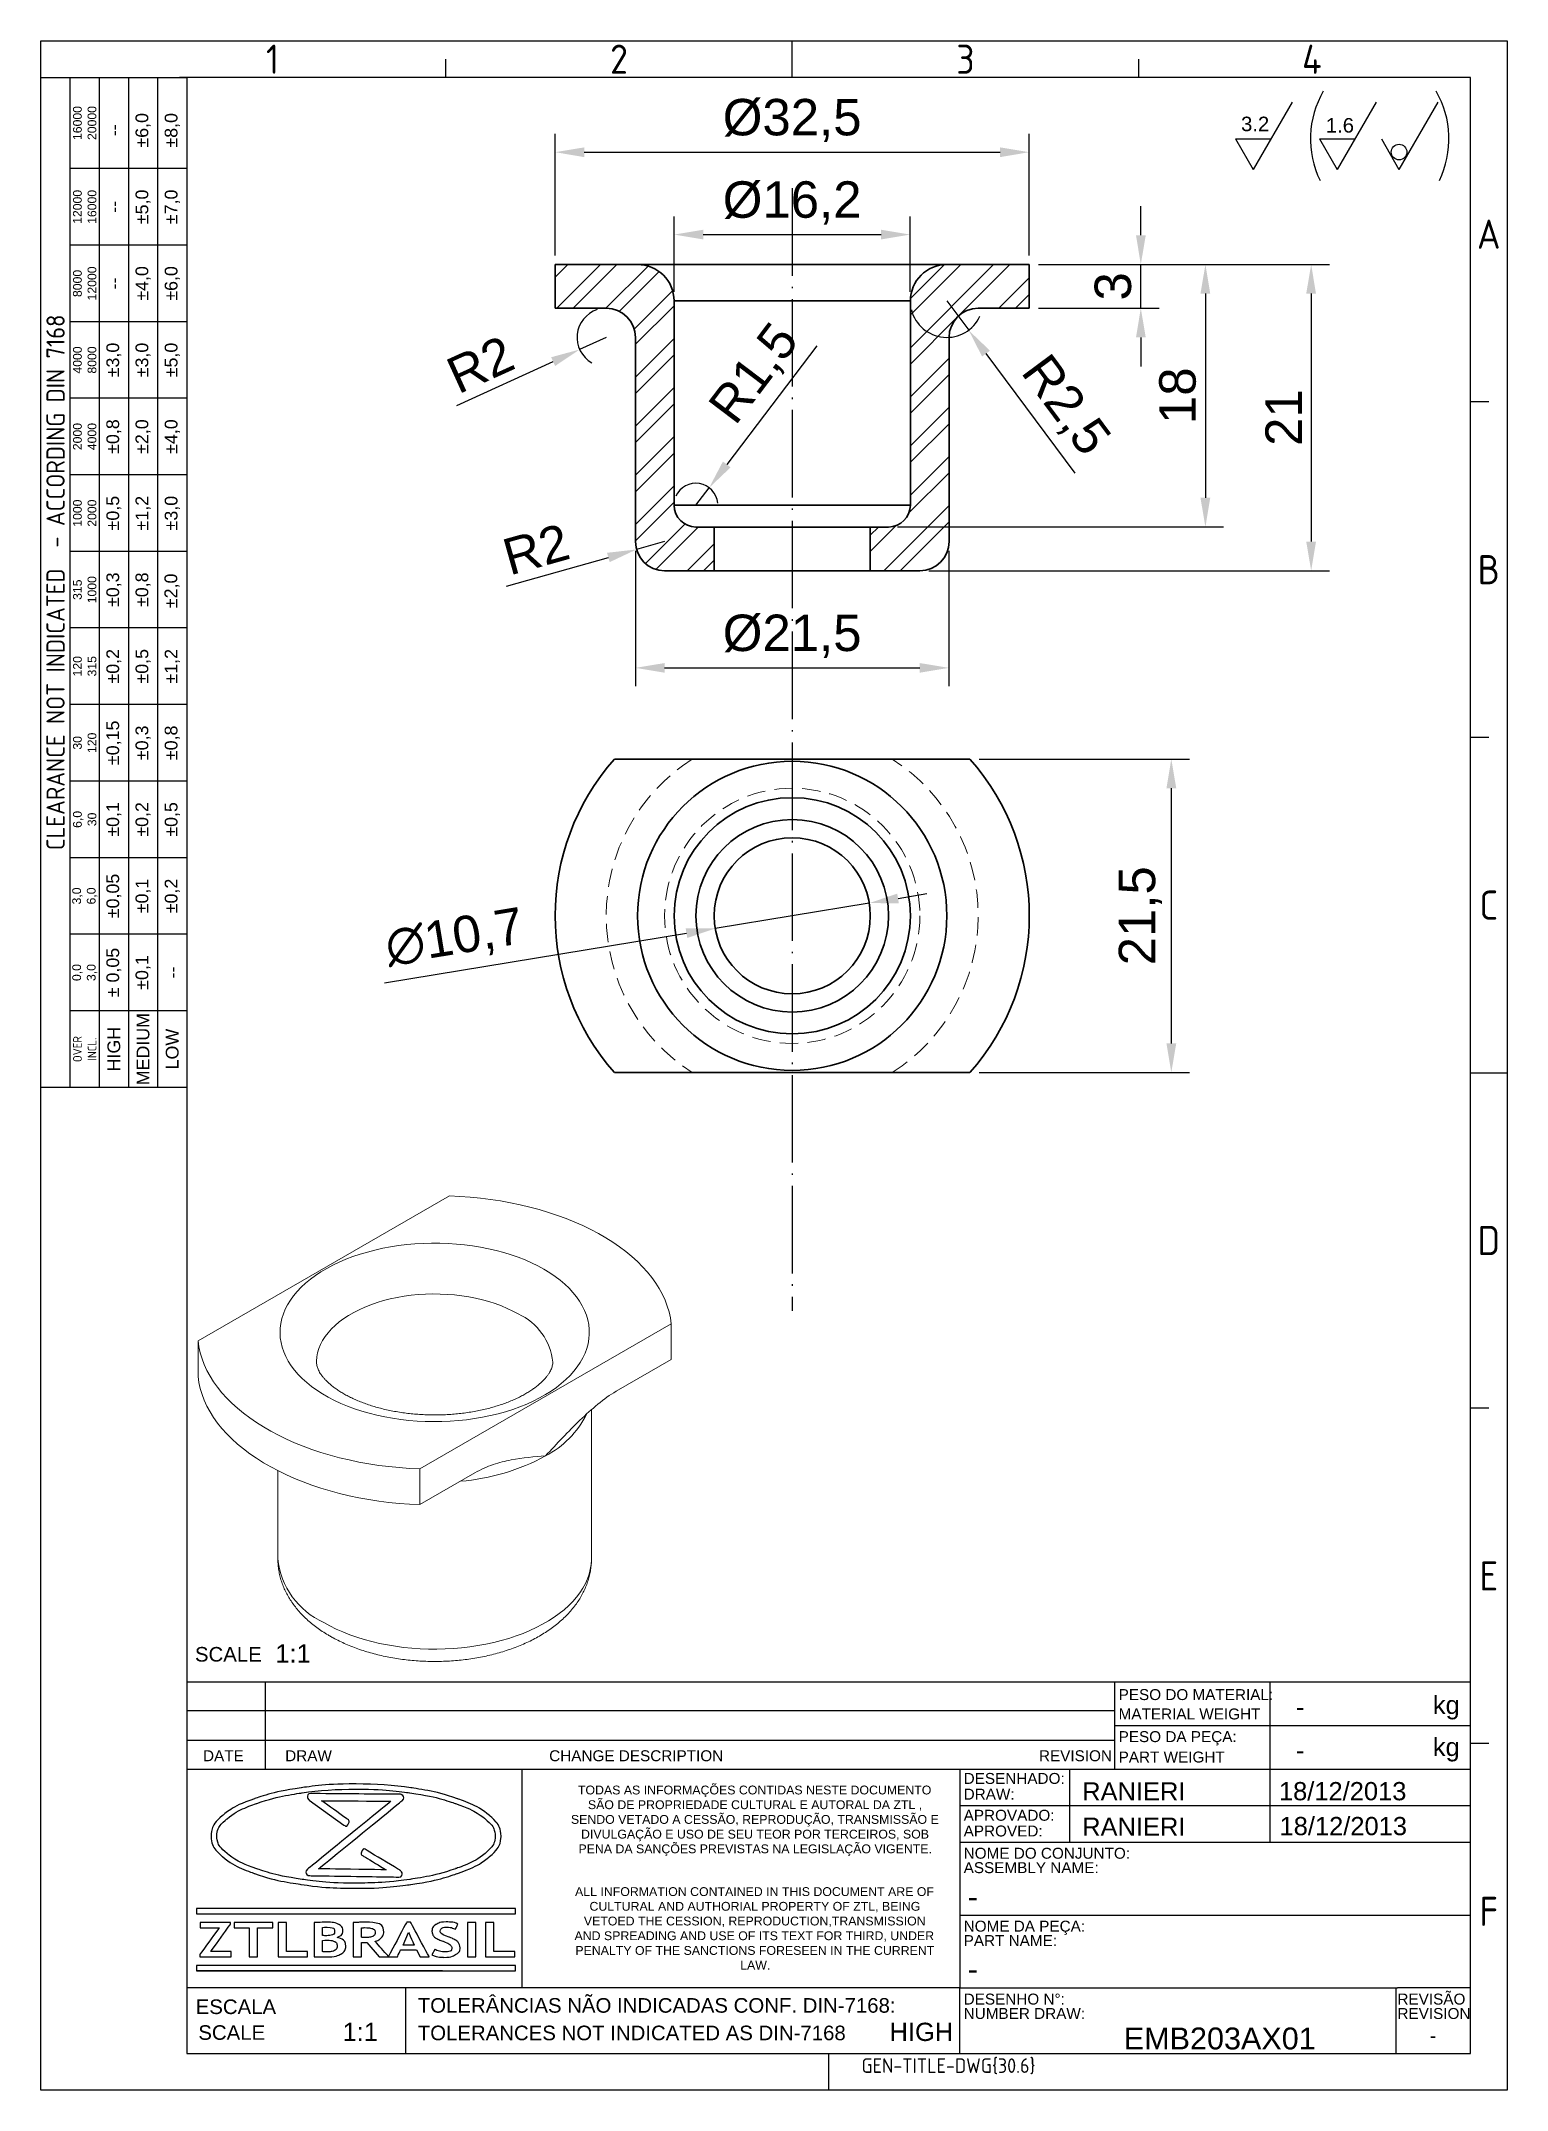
# Model space of a CAD drawing. Header units: millimetres. Extents: x 5006 to 5107, y 1363 to 1504.
import ezdxf
from ezdxf.enums import TextEntityAlignment as Align

# ---------------------------------------------------------------- set-up
doc = ezdxf.new("R2010")
doc.units = ezdxf.units.MM
for name, pattern in [('ACAD_ISO02W100', [15, 12, -3]), ('ACAD_ISO04W100', [30, 24, -3, 0, -3]), ('HIDDEN', [1.905, 1.27, -0.635])]:
    doc.linetypes.add(name, pattern=pattern)
for name, color, linetype, lineweight in [('AM_0', 7, 'Continuous', 40), ('AM_4', 1, 'ACAD_ISO04W100', 25), ('AM_5', 3, 'Continuous', 25), ('AM_8', 40, 'ACAD_ISO02W100', 35)]:
    doc.layers.add(name, color=color, linetype=linetype, lineweight=lineweight)
doc.layers.add('Camada 1', color=7, linetype='Continuous')
doc.styles.add('ACISOTS', font='isocp.shx', dxfattribs={"height": 1})
doc.styles.get("Standard").update_dxf_attribs({"font": 'arial.ttf'})
doc.dimstyles.new('ISO-25', dxfattribs={"dimtxt": 2.5, "dimasz": 2, "dimexe": 1.25, "dimexo": 0.625, "dimtad": 1, "dimtxsty": 'Standard', "dimcen": 2, "dimadec": 0, "dimazin": 0, "dimtfac": 1, "dimtmove": 0, "dimatfit": 3, "dimfxl": 1, "dimarcsym": 0})

msp = doc.modelspace()

# ---------------------------------------------------------------- texts
at = {"color": 135, "lineweight": 25, "style": 'ACISOTS'}
for s, p in [('1', (5022.009, 1502.395)), ('2', (5045.759, 1502.395)), ('3', (5069.509, 1502.395)), ('4', (5093.259, 1502.395)), ('A', (5105.384, 1490.395)), ('B', (5105.384, 1467.395)), ('C', (5105.384, 1444.395)), ('D', (5105.384, 1421.395)), ('E', (5105.384, 1398.395)), ('F', (5105.384, 1375.395))]:
    msp.add_text(s, height=2, dxfattribs=at).set_placement(p, align=Align.MIDDLE)
for s, height, p in [('SCALE', 1, (5016.688, 1392.522)), ('PESO DO MATERIAL:', 0.75, (5080.01, 1389.884)), ('kg', 1.25, (5101.551, 1388.925)), ('MATERIAL WEIGHT', 0.75, (5080.01, 1388.556)), ('PESO DA PEÇA:', 0.75, (5080.01, 1387.002)), ('kg', 1.25, (5101.551, 1386.041)), ('DATE', 0.75, (5017.242, 1385.69)), ('DRAW', 0.75, (5022.876, 1385.69)), ('CHANGE DESCRIPTION', 0.75, (5040.973, 1385.69)), ('REVISION', 0.75, (5074.547, 1385.69)), ('PART WEIGHT', 0.75, (5080.01, 1385.602)), ('DESENHADO:', 0.75, (5069.386, 1384.135)), ('DRAW:', 0.75, (5069.386, 1383.057)), ('APROVADO:', 0.75, (5069.386, 1381.609)), ('APROVED:', 0.75, (5069.386, 1380.531)), ('NOME DO CONJUNTO:', 0.75, (5069.386, 1379.005)), ('ASSEMBLY NAME:', 0.75, (5069.386, 1378.017)), ('NOME DA PEÇA:', 0.75, (5069.386, 1374.005)), ('PART NAME:', 0.75, (5069.386, 1373.017)), ('REVISÃO', 0.75, (5099.123, 1369.005)), ('ESCALA', 1, (5016.74, 1368.354)), ('TOLERÂNCIAS NÃO INDICADAS CONF. DIN-7168:', 1, (5031.963, 1368.447)), ('DESENHO N%%d:', 0.75, (5069.386, 1369.005)), ('NUMBER DRAW:', 0.75, (5069.386, 1368.017)), ('REVISION', 0.75, (5099.123, 1368.017)), ('SCALE', 1, (5016.921, 1366.587)), ('TOLERANCES NOT INDICATED AS DIN-7168', 1, (5031.963, 1366.56))]:
    msp.add_text(s, height=height).set_placement(p)
at = {"color": 135, "lineweight": 25, "attachment_point": 5, "rotation": 90}
for s, insert, char_height, width in [('16000\\P20000', (5009.134, 1498.02), 0.6, 6.25), ('--', (5011.134, 1497.52), 0.875, 5.25), ('±6,0', (5013.134, 1497.52), 0.875, 5.25), ('±8,0', (5015.134, 1497.52), 0.875, 5.25), ('12000\\P16000', (5009.134, 1492.27), 0.6, 5.25), ('--', (5011.134, 1492.27), 0.875, 5.25), ('±5,0', (5013.134, 1492.27), 0.875, 5.25), ('±7,0', (5015.134, 1492.27), 0.875, 5.25), ('8000\\P12000', (5009.134, 1487.02), 0.6, 5.25), ('±4,0', (5013.134, 1487.02), 0.875, 5.25), ('±6,0', (5015.134, 1487.02), 0.875, 5.25), ('--', (5011.134, 1487.02), 0.875, 5.25), ('{\\Fisocp.shx|c0;CLEARANCE NOT INDICATED  - ACCORDING DIN 7168}', (5007.134, 1466.52), 1.25, 69.25), ('4000\\P8000', (5009.134, 1481.77), 0.6, 5.25), ('±3,0', (5011.134, 1481.77), 0.875, 5.25), ('±3,0', (5013.134, 1481.77), 0.875, 5.25), ('±5,0', (5015.134, 1481.77), 0.875, 5.25), ('2000\\P4000', (5009.134, 1476.52), 0.6, 5.25), ('±0,8', (5011.134, 1476.52), 0.875, 5.25), ('±2,0', (5013.134, 1476.52), 0.875, 5.25), ('±4,0', (5015.134, 1476.52), 0.875, 5.25), ('1000\\P2000', (5009.134, 1471.27), 0.6, 5.25), ('±0,5', (5011.134, 1471.27), 0.875, 5.25), ('±1,2', (5013.134, 1471.27), 0.875, 5.25), ('±3,0', (5015.134, 1471.27), 0.875, 5.25), ('315\\P1000', (5009.134, 1466.02), 0.6, 5.25), ('±0,3', (5011.134, 1466.02), 0.875, 5.25), ('±0,8', (5013.134, 1466.02), 0.875, 5.25), ('±2,0', (5015.118, 1465.941), 0.875, 5.25), ('120\\P315', (5009.134, 1460.77), 0.6, 5.25), ('±0,2', (5011.134, 1460.77), 0.875, 5.25), ('±0,5', (5013.134, 1460.77), 0.875, 5.25), ('±1,2', (5015.134, 1460.77), 0.875, 5.25), ('±0,15', (5011.134, 1455.52), 0.875, 5.25), ('30\\P120', (5009.134, 1455.52), 0.6, 5.25), ('±0,3', (5013.134, 1455.52), 0.875, 5.25), ('±0,8', (5015.134, 1455.52), 0.875, 5.25), ('±0,1', (5011.134, 1450.27), 0.875, 5.25), ('±0,2', (5013.134, 1450.27), 0.875, 5.25), ('±0,5', (5015.134, 1450.27), 0.875, 5.25), ('6,0\\P30', (5009.134, 1450.27), 0.6, 5.25), ('±0,05', (5011.134, 1445.02), 0.875, 5.25), ('±0,1', (5013.134, 1445.02), 0.875, 5.25), ('±0,2', (5015.134, 1445.02), 0.875, 5.25), ('3,0\\P6,0', (5009.134, 1445.02), 0.6, 5.25), ('0,0\\P3,0', (5009.134, 1439.77), 0.6, 5.25), ('± 0,05', (5011.134, 1439.77), 0.875, 5.25), ('\\pt4.79529;±0,1', (5013.134, 1439.77), 0.875, 5.25), ('--', (5015.134, 1439.77), 0.875, 5.25), ('HIGH', (5011.134, 1434.52), 0.875, 5.25), ('MEDIUM', (5013.134, 1434.52), 0.875, 5.25), ('{\\Fisocp.shx|c0;OVER\\PINCL.}', (5009.134, 1434.52), 0.6, 5.25), ('LOW', (5015.134, 1434.52), 0.875, 5.25)]:
    msp.add_mtext(s, dxfattribs=dict(at, insert=insert, char_height=char_height, width=width))
at = {"linetype": 'Continuous', "char_height": 0.605, "attachment_point": 1}
for s, insert in [('\\pi0.57671;TODAS AS INFORMAÇÕES CONTIDAS NESTE DOCUMENTO \\P\\pi1.2603;SÃO DE PROPRIEDADE CULTURAL E AUTORAL DA ZTL , \\P\\pi0.095099;SENDO VETADO A CESSÃO, REPRODUÇÃO, TRANSMISSÃO E \\P\\pi0.78945;DIVULGAÇÃO E USO DE SEU TEOR POR TERCEIROS, SOB \\P\\pi0.61467;PENA DA SANÇÕES PREVISTAS NA LEGISLAÇÃO VIGENTE.', (5042.367, 1384.019)), ('\\pi0.37965;ALL INFORMATION CONTAINED IN THIS DOCUMENT ARE OF \\P\\pi1.3693;CULTURAL AND AUTHORIAL PROPERTY OF ZTL, BEING  \\P\\pi0.9832;VETOED THE CESSION, REPRODUCTION,TRANSMISSION \\P\\pi0.34189;AND SPREADING AND USE OF ITS TEXT FOR THIRD, UNDER \\P\\pi0.40069;PENALTY OF THE SANCTIONS FORESEEN IN THE CURRENT \\P\\pi11.698;LAW.', (5042.367, 1377.052))]:
    msp.add_mtext_dynamic_manual_height_columns(s, width=25.32617, gutter_width=12.5, heights=[0], dxfattribs=dict(at, insert=insert))
for tag, height, p in [('1:1', 1.25, (5023.413, 1393.084)), ('1:1', 1.25, (5028.022, 1367.134)), ('HIGH', 1.25, (5066.488, 1367.134)), ('-', 0.978, (5101.564, 1366.89))]:
    msp.add_attdef(tag, text='', height=height).set_placement(p, align=Align.MIDDLE_CENTER)
for p in [(5092.165, 1389.409), (5092.165, 1386.434)]:
    msp.add_attdef('-', text='', height=1.25).set_placement(p, align=Align.MIDDLE_LEFT)
for tag, p, height in [('RANIERI', (5077.511, 1382.998), 1.25), ('18/12/2013', (5090.999, 1383.012), 1.25), ('RANIERI', (5077.51, 1380.578), 1.25), ('18/12/2013', (5091.039, 1380.62), 1.25), ('-', (5069.669, 1375.657), 1.5), ('-', (5069.669, 1370.695), 1.5), ('EMB203AX01', (5080.361, 1365.93), 1.5)]:
    msp.add_attdef(tag, p, '', height=height)
at = {"color": 135, "style": 'ACISOTS'}
msp.add_attdef('GEN-TITLE-DWG{30.6}', (5062.386, 1364.318), '', height=1, dxfattribs=at)
at = {"layer": 'AM_5', "char_height": 0.9946, "attachment_point": 1}
for s, insert in [('3.2', (5088.403, 1498.455)), ('1.6', (5094.213, 1498.359))]:
    msp.add_mtext_dynamic_manual_height_columns(s, width=18.23779, gutter_width=12.5, heights=[0], dxfattribs=dict(at, insert=insert))

# ---------------------------------------------------------------- blocks, each defined once
blk = doc.blocks.new('*D21')
at = {"layer": 'AM_5', "color": 0, "lineweight": -2, "ltscale": 0.25, "transparency": 16777216}
for p, q in [((5041.38, 1488.94), (5041.38, 1497.27)), ((5073.88, 1488.94), (5073.88, 1497.27)), ((5043.38, 1496.02), (5071.88, 1496.02))]:
    blk.add_line(p, q, dxfattribs=at)
at = {"layer": 'AM_5', "color": 0, "ltscale": 0.25, "transparency": 16777216}
for points in [[(5043.38, 1496.35), (5043.38, 1495.68), (5041.38, 1496.02)], [(5071.88, 1496.35), (5071.88, 1495.68), (5073.88, 1496.02)]]:
    blk.add_solid(points, dxfattribs=at)
at = {"layer": 'Defpoints', "color": 0, "ltscale": 0.25, "transparency": 16777216}
for p in [(5073.88, 1496.02), (5041.38, 1488.32), (5073.88, 1488.32)]:
    blk.add_point(p, dxfattribs=at)
at = {"layer": 'AM_5', "color": 0, "ltscale": 0.25, "transparency": 16777216, "insert": (5057.63, 1498.19), "char_height": 2.5, "attachment_point": 5}
blk.add_mtext('%%C32,5', dxfattribs=at)
blk = doc.blocks.new('*D22')
at = {"layer": 'AM_5', "color": 0, "lineweight": -2, "ltscale": 0.25, "transparency": 16777216}
for p, q in [((5049.53, 1486.44), (5049.53, 1491.62)), ((5065.73, 1486.44), (5065.73, 1491.62)), ((5051.53, 1490.37), (5063.73, 1490.37))]:
    blk.add_line(p, q, dxfattribs=at)
at = {"layer": 'AM_5', "color": 0, "ltscale": 0.25, "transparency": 16777216}
for points in [[(5051.53, 1490.7), (5051.53, 1490.04), (5049.53, 1490.37)], [(5063.73, 1490.7), (5063.73, 1490.04), (5065.73, 1490.37)]]:
    blk.add_solid(points, dxfattribs=at)
at = {"layer": 'Defpoints', "color": 0, "ltscale": 0.25, "transparency": 16777216}
for p in [(5065.73, 1490.37), (5049.53, 1485.82), (5065.73, 1485.82)]:
    blk.add_point(p, dxfattribs=at)
at = {"layer": 'AM_5', "color": 0, "ltscale": 0.25, "transparency": 16777216, "insert": (5057.63, 1492.54), "char_height": 2.5, "attachment_point": 5}
blk.add_mtext('%%C16,2', dxfattribs=at)
blk = doc.blocks.new('*D23')
at = {"layer": 'AM_5', "color": 0, "lineweight": -2, "ltscale": 0.25, "transparency": 16777216}
for p, q in [((5070.45, 1454.41), (5084.87, 1454.41)), ((5083.62, 1452.41), (5083.62, 1434.91)), ((5070.45, 1432.91), (5084.87, 1432.91))]:
    blk.add_line(p, q, dxfattribs=at)
at = {"layer": 'AM_5', "color": 0, "ltscale": 0.25, "transparency": 16777216}
for points in [[(5083.29, 1452.41), (5083.96, 1452.41), (5083.62, 1454.41)], [(5083.29, 1434.91), (5083.96, 1434.91), (5083.62, 1432.91)]]:
    blk.add_solid(points, dxfattribs=at)
at = {"layer": 'Defpoints', "color": 0, "ltscale": 0.25, "transparency": 16777216}
for p in [(5069.82, 1454.41), (5069.82, 1432.91), (5083.62, 1432.91)]:
    blk.add_point(p, dxfattribs=at)
at = {"layer": 'AM_5', "color": 0, "ltscale": 0.25, "transparency": 16777216, "insert": (5081.5, 1443.66), "char_height": 2.5, "attachment_point": 5, "rotation": 90}
blk.add_mtext('21,5', dxfattribs=at)
blk = doc.blocks.new('*D24')
at = {"layer": 'AM_5', "color": 0, "lineweight": -2, "ltscale": 0.25, "transparency": 16777216}
for p, q in [((5046.88, 1468.69), (5046.88, 1459.41)), ((5068.38, 1468.69), (5068.38, 1459.41)), ((5048.88, 1460.66), (5066.38, 1460.66))]:
    blk.add_line(p, q, dxfattribs=at)
at = {"layer": 'AM_5', "color": 0, "ltscale": 0.25, "transparency": 16777216}
for points in [[(5048.88, 1460.99), (5048.88, 1460.33), (5046.88, 1460.66)], [(5066.38, 1460.99), (5066.38, 1460.33), (5068.38, 1460.66)]]:
    blk.add_solid(points, dxfattribs=at)
at = {"layer": 'Defpoints', "color": 0, "ltscale": 0.25, "transparency": 16777216}
for p in [(5046.88, 1469.32), (5068.38, 1469.32), (5068.38, 1460.66)]:
    blk.add_point(p, dxfattribs=at)
at = {"layer": 'AM_5', "color": 0, "ltscale": 0.25, "transparency": 16777216, "insert": (5057.63, 1462.83), "char_height": 2.5, "attachment_point": 5}
blk.add_mtext('%%C21,5', dxfattribs=at)
blk = doc.blocks.new('*D25')
at = {"layer": 'AM_5', "color": 0, "lineweight": -2, "ltscale": 0.25, "transparency": 16777216}
for p, q in [((5062.91, 1444.53), (5052.36, 1442.79)), ((5064.89, 1444.85), (5066.86, 1445.18)), ((5029.69, 1439.06), (5050.38, 1442.47))]:
    blk.add_line(p, q, dxfattribs=at)
at = {"layer": 'AM_5', "color": 0, "ltscale": 0.25, "transparency": 16777216}
for points in [[(5064.83, 1445.18), (5064.94, 1444.52), (5062.91, 1444.53)], [(5050.33, 1442.79), (5050.44, 1442.14), (5052.36, 1442.79)]]:
    blk.add_solid(points, dxfattribs=at)
at = {"layer": 'Defpoints', "color": 0, "ltscale": 0.25, "transparency": 16777216}
for p in [(5062.91, 1444.53), (5052.36, 1442.79)]:
    blk.add_point(p, dxfattribs=at)
at = {"layer": 'AM_5', "color": 0, "ltscale": 0.25, "transparency": 16777216, "insert": (5034.5, 1442.05), "char_height": 2.5, "attachment_point": 5, "rotation": 9.3388}
blk.add_mtext('∅10,7', dxfattribs=at)
blk = doc.blocks.new('*D26')
at = {"layer": 'AM_5', "color": 0, "lineweight": -2, "ltscale": 0.25, "transparency": 16777216}
for p, q in [((5081.53, 1490.32), (5081.53, 1492.32)), ((5074.51, 1488.32), (5082.78, 1488.32)), ((5081.53, 1485.32), (5081.53, 1488.32)), ((5074.51, 1485.32), (5082.78, 1485.32)), ((5081.53, 1483.32), (5081.53, 1481.32))]:
    blk.add_line(p, q, dxfattribs=at)
at = {"layer": 'AM_5', "color": 0, "ltscale": 0.25, "transparency": 16777216}
for points in [[(5081.2, 1490.32), (5081.87, 1490.32), (5081.53, 1488.32)], [(5081.2, 1483.32), (5081.87, 1483.32), (5081.53, 1485.32)]]:
    blk.add_solid(points, dxfattribs=at)
at = {"layer": 'Defpoints', "color": 0, "ltscale": 0.25, "transparency": 16777216}
for p in [(5073.88, 1488.32), (5081.53, 1488.32), (5073.88, 1485.32)]:
    blk.add_point(p, dxfattribs=at)
at = {"layer": 'AM_5', "color": 0, "ltscale": 0.25, "transparency": 16777216, "insert": (5079.63, 1486.82), "char_height": 2.5, "attachment_point": 5, "rotation": 90}
blk.add_mtext('3', dxfattribs=at)
blk = doc.blocks.new('*D27')
at = {"layer": 'AM_5', "color": 0, "lineweight": -2, "ltscale": 0.25, "transparency": 16777216}
for p, q in [((5074.51, 1488.32), (5087.21, 1488.32)), ((5085.96, 1486.32), (5085.96, 1472.32)), ((5064.86, 1470.32), (5087.21, 1470.32))]:
    blk.add_line(p, q, dxfattribs=at)
at = {"layer": 'AM_5', "color": 0, "ltscale": 0.25, "transparency": 16777216}
for points in [[(5085.62, 1486.32), (5086.29, 1486.32), (5085.96, 1488.32)], [(5085.62, 1472.32), (5086.29, 1472.32), (5085.96, 1470.32)]]:
    blk.add_solid(points, dxfattribs=at)
at = {"layer": 'Defpoints', "color": 0, "ltscale": 0.25, "transparency": 16777216}
for p in [(5073.88, 1488.32), (5064.23, 1470.32), (5085.96, 1470.32)]:
    blk.add_point(p, dxfattribs=at)
at = {"layer": 'AM_5', "color": 0, "ltscale": 0.25, "transparency": 16777216, "insert": (5084.06, 1479.32), "char_height": 2.5, "attachment_point": 5, "rotation": 90}
blk.add_mtext('18', dxfattribs=at)
blk = doc.blocks.new('*D28')
at = {"layer": 'AM_5', "color": 0, "lineweight": -2, "ltscale": 0.25, "transparency": 16777216}
for p, q in [((5074.51, 1488.32), (5094.46, 1488.32)), ((5093.21, 1486.32), (5093.21, 1469.32)), ((5067.01, 1467.32), (5094.46, 1467.32))]:
    blk.add_line(p, q, dxfattribs=at)
at = {"layer": 'AM_5', "color": 0, "ltscale": 0.25, "transparency": 16777216}
for points in [[(5092.87, 1486.32), (5093.54, 1486.32), (5093.21, 1488.32)], [(5092.87, 1469.32), (5093.54, 1469.32), (5093.21, 1467.32)]]:
    blk.add_solid(points, dxfattribs=at)
at = {"layer": 'Defpoints', "color": 0, "ltscale": 0.25, "transparency": 16777216}
for p in [(5073.88, 1488.32), (5066.38, 1467.32), (5093.21, 1467.32)]:
    blk.add_point(p, dxfattribs=at)
at = {"layer": 'AM_5', "color": 0, "ltscale": 0.25, "transparency": 16777216, "insert": (5091.32, 1477.82), "char_height": 2.5, "attachment_point": 5, "rotation": 90}
blk.add_mtext('21', dxfattribs=at)
blk = doc.blocks.new('*D29')
at = {"layer": 'AM_5', "color": 0, "lineweight": -2, "ltscale": 0.25, "transparency": 16777216}
for p, q in [((5044.88, 1483.32), (5043.06, 1482.49)), ((5034.64, 1478.66), (5041.24, 1481.66))]:
    blk.add_line(p, q, dxfattribs=at)
blk.add_arc((5044.88, 1483.32), 2, 107.9049, 240.2742, dxfattribs=at)
at = {"layer": 'AM_5', "color": 0, "ltscale": 0.25, "transparency": 16777216}
blk.add_solid([(5041.11, 1481.96), (5041.38, 1481.36), (5043.06, 1482.49)], dxfattribs=at)
at = {"layer": 'Defpoints', "color": 0, "ltscale": 0.25, "transparency": 16777216}
for p in [(5043.06, 1482.49), (5044.88, 1483.32)]:
    blk.add_point(p, dxfattribs=at)
at = {"layer": 'AM_5', "color": 0, "ltscale": 0.25, "transparency": 16777216, "insert": (5036.25, 1481.46), "char_height": 2.5, "attachment_point": 5, "rotation": 24.4643}
blk.add_mtext('R2', dxfattribs=at)
blk = doc.blocks.new('*D30')
at = {"layer": 'AM_5', "color": 0, "lineweight": -2, "ltscale": 0.25, "transparency": 16777216}
for p, q in [((5068.23, 1485.82), (5069.73, 1483.81)), ((5077.02, 1474.01), (5070.92, 1482.21))]:
    blk.add_line(p, q, dxfattribs=at)
blk.add_arc((5068.23, 1485.82), 2.5, 194.3239, 335.3059, dxfattribs=at)
at = {"layer": 'AM_5', "color": 0, "ltscale": 0.25, "transparency": 16777216}
blk.add_solid([(5071.19, 1482.41), (5070.65, 1482.01), (5069.73, 1483.81)], dxfattribs=at)
at = {"layer": 'Defpoints', "color": 0, "ltscale": 0.25, "transparency": 16777216}
for p in [(5068.23, 1485.82), (5069.73, 1483.81)]:
    blk.add_point(p, dxfattribs=at)
at = {"layer": 'AM_5', "color": 0, "ltscale": 0.25, "transparency": 16777216, "insert": (5076.27, 1478.58), "char_height": 2.5, "attachment_point": 5, "rotation": 306.658}
blk.add_mtext('R2,5', dxfattribs=at)
blk = doc.blocks.new('*D31')
at = {"layer": 'AM_5', "color": 0, "lineweight": -2, "ltscale": 0.25, "transparency": 16777216}
for p, q in [((5038.05, 1466.27), (5045.03, 1468.23)), ((5048.88, 1469.32), (5046.96, 1468.78))]:
    blk.add_line(p, q, dxfattribs=at)
at = {"layer": 'AM_5', "color": 0, "ltscale": 0.25, "transparency": 16777216}
blk.add_solid([(5044.94, 1468.55), (5045.12, 1467.91), (5046.96, 1468.78)], dxfattribs=at)
at = {"layer": 'Defpoints', "color": 0, "ltscale": 0.25, "transparency": 16777216}
for p in [(5046.96, 1468.78), (5048.88, 1469.32)]:
    blk.add_point(p, dxfattribs=at)
at = {"layer": 'AM_5', "color": 0, "ltscale": 0.25, "transparency": 16777216, "insert": (5040.07, 1468.79), "char_height": 2.5, "attachment_point": 5, "rotation": 15.7151}
blk.add_mtext('R2', dxfattribs=at)
blk = doc.blocks.new('*D32')
at = {"layer": 'AM_5', "color": 0, "lineweight": -2, "ltscale": 0.25, "transparency": 16777216}
for p, q in [((5059.31, 1482.75), (5053.15, 1474.61)), ((5051.03, 1471.82), (5051.94, 1473.01))]:
    blk.add_line(p, q, dxfattribs=at)
blk.add_arc((5051.03, 1471.82), 1.5, 5.129, 156.1268, dxfattribs=at)
at = {"layer": 'AM_5', "color": 0, "ltscale": 0.25, "transparency": 16777216}
blk.add_solid([(5052.88, 1474.81), (5053.41, 1474.41), (5051.94, 1473.01)], dxfattribs=at)
at = {"layer": 'Defpoints', "color": 0, "ltscale": 0.25, "transparency": 16777216}
for p in [(5051.94, 1473.01), (5051.03, 1471.82)]:
    blk.add_point(p, dxfattribs=at)
at = {"layer": 'AM_5', "color": 0, "ltscale": 0.25, "transparency": 16777216, "insert": (5055.14, 1480.76), "char_height": 2.5, "attachment_point": 5, "rotation": 52.8755}
blk.add_mtext('R1,5', dxfattribs=at)

# ---------------------------------------------------------------- dimensions: what is measured, and where the dimension line sits
at = {"layer": 'AM_5', "ltscale": 0.25}
for base, p1, p2, text, picture, middle in [((5073.884, 1496.017), (5041.384, 1488.317), (5073.884, 1488.317), '%%C32,5', '*D21', (5057.634, 1498.185)), ((5065.734, 1490.369), (5049.534, 1485.817), (5065.734, 1485.817), '%%C16,2', '*D22', (5057.634, 1492.538)), ((5068.384, 1460.66), (5046.884, 1469.317), (5068.384, 1469.317), '%%C21,5', '*D24', (5057.634, 1462.828))]:
    dim = msp.add_linear_dim(base=base, p1=p1, p2=p2, text=text, dimstyle='ISO-25', dxfattribs=at)
    dim.commit()
    dim.dimension.update_dxf_attribs({"geometry": picture, "text_midpoint": middle})
for base, p1, p2, picture, middle in [((5081.535, 1488.317), (5073.884, 1485.317), (5073.884, 1488.317), '*D26', (5079.632, 1486.817)), ((5085.957, 1470.317), (5073.884, 1488.317), (5064.234, 1470.317), '*D27', (5084.056, 1479.317)), ((5093.205, 1467.317), (5073.884, 1488.317), (5066.384, 1467.317), '*D28', (5091.325, 1477.817)), ((5083.623, 1432.909), (5069.82, 1454.409), (5069.82, 1432.909), '*D23', (5081.496, 1443.659))]:
    dim = msp.add_linear_dim(base=base, p1=p1, p2=p2, angle=90, dimstyle='ISO-25', dxfattribs=at)
    dim.commit()
    dim.dimension.update_dxf_attribs({"geometry": picture, "text_midpoint": middle})
for center, mpoint, picture, middle in [((5044.884, 1483.317), (5043.064, 1482.488), '*D29', (5036.253, 1481.455)), ((5068.234, 1485.817), (5069.727, 1483.811), '*D30', (5076.273, 1478.578)), ((5051.034, 1471.817), (5051.94, 1473.013), '*D32', (5055.136, 1480.76)), ((5048.884, 1469.317), (5046.959, 1468.775), '*D31', (5040.07, 1468.79))]:
    dim = msp.add_radius_dim(center=center, mpoint=mpoint, dimstyle='ISO-25', dxfattribs=at)
    dim.commit()
    dim.dimension.update_dxf_attribs({"geometry": picture, "text_midpoint": middle})
dim = msp.add_diameter_dim_2p(p1=(5062.914, 1444.527), p2=(5052.355, 1442.79), dimstyle='ISO-25', dxfattribs=at)
dim.commit()
dim.dimension.update_dxf_attribs({"geometry": '*D25', "text_midpoint": (5034.853, 1439.912), "dimtype": 163})

# ---------------------------------------------------------------- hatches: boundary and pattern name
at = {"layer": 'AM_5', "ltscale": 0.25}
h = msp.add_hatch(dxfattribs=at)
h.set_pattern_fill('ANSI32', color=1, scale=0.25)
h.paths.add_polyline_path([(5049.534, 1485.817, 0.4142136), (5047.034, 1488.317), (5041.384, 1488.317), (5041.384, 1485.317), (5044.884, 1485.317, -0.4142136), (5046.884, 1483.317), (5046.884, 1469.317, 0.4142136), (5048.884, 1467.317), (5052.284, 1467.317), (5052.284, 1470.317), (5051.034, 1470.317, -0.4142136), (5049.534, 1471.817)])
h.paths.add_polyline_path([(5073.884, 1488.317), (5068.234, 1488.317, 0.4142136), (5065.734, 1485.817), (5065.734, 1471.817, -0.4142136), (5064.234, 1470.317), (5062.984, 1470.317), (5062.984, 1467.317), (5066.384, 1467.317, 0.4142136), (5068.384, 1469.317), (5068.384, 1483.317, -0.4142136), (5070.384, 1485.317), (5073.884, 1485.317)])

# ---------------------------------------------------------------- linework, layer by layer
at = {"color": 135, "lineweight": 25}
for p, q in [((5006.134, 1363.145), (5006.134, 1503.645)), ((5006.134, 1503.645), (5106.634, 1503.645)), ((5057.634, 1501.145), (5057.634, 1503.645)), ((5106.634, 1503.645), (5106.634, 1363.145)), ((5033.884, 1501.145), (5033.884, 1502.395)), ((5081.384, 1501.145), (5081.384, 1502.395)), ((5008.134, 1431.895), (5008.134, 1501.145)), ((5010.134, 1501.145), (5010.134, 1431.895)), ((5012.134, 1501.145), (5012.134, 1431.895)), ((5014.134, 1431.895), (5014.134, 1501.145)), ((5016.134, 1494.895), (5008.134, 1494.895)), ((5016.134, 1489.645), (5008.134, 1489.645)), ((5016.134, 1484.395), (5008.134, 1484.395)), ((5016.134, 1479.145), (5008.134, 1479.145)), ((5105.384, 1478.895), (5104.134, 1478.895)), ((5016.134, 1473.895), (5008.134, 1473.895)), ((5016.134, 1468.645), (5008.134, 1468.645)), ((5016.134, 1463.395), (5008.134, 1463.395)), ((5016.134, 1458.145), (5008.134, 1458.145)), ((5105.384, 1455.895), (5104.134, 1455.895)), ((5016.134, 1452.895), (5008.134, 1452.895)), ((5016.134, 1447.645), (5008.134, 1447.645)), ((5016.134, 1442.395), (5008.134, 1442.395)), ((5016.134, 1437.145), (5008.134, 1437.145)), ((5104.134, 1432.895), (5106.634, 1432.895)), ((5105.384, 1409.895), (5104.134, 1409.895)), ((5105.384, 1386.895), (5104.134, 1386.895)), ((5060.134, 1363.145), (5060.134, 1365.645)), ((5106.634, 1363.145), (5006.134, 1363.145))]:
    msp.add_line(p, q, dxfattribs=at)
for p, q in [((5104.134, 1501.145), (5015.634, 1501.145)), ((5016.134, 1501.145), (5016.134, 1365.645)), ((5104.134, 1365.645), (5104.134, 1501.145)), ((5016.134, 1391.145), (5104.134, 1391.145)), ((5016.134, 1391.145), (5016.134, 1365.645)), ((5016.134, 1391.145), (5079.758, 1391.145)), ((5021.536, 1385.145), (5021.536, 1391.145)), ((5079.758, 1385.145), (5079.758, 1391.145)), ((5090.384, 1391.145), (5090.384, 1388.145)), ((5104.134, 1365.645), (5104.134, 1391.145)), ((5079.758, 1389.145), (5016.134, 1389.145)), ((5079.758, 1388.145), (5104.134, 1388.145)), ((5090.384, 1388.145), (5090.384, 1385.145)), ((5016.134, 1387.145), (5079.758, 1387.145)), ((5016.134, 1385.145), (5069.134, 1385.145)), ((5039.101, 1385.145), (5039.101, 1370.145)), ((5069.134, 1385.145), (5069.134, 1375.645)), ((5069.134, 1385.145), (5104.134, 1385.145)), ((5076.634, 1385.145), (5076.634, 1380.145)), ((5090.384, 1385.145), (5090.384, 1380.145)), ((5069.134, 1382.645), (5104.134, 1382.645)), ((5069.134, 1380.145), (5104.134, 1380.145)), ((5069.134, 1375.645), (5069.134, 1370.145)), ((5069.134, 1375.145), (5104.134, 1375.145)), ((5069.134, 1370.145), (5016.134, 1370.145)), ((5031.134, 1370.145), (5031.134, 1365.645)), ((5069.134, 1365.645), (5069.134, 1370.145)), ((5069.134, 1370.145), (5099.134, 1370.145)), ((5099.011, 1370.145), (5099.011, 1365.645)), ((5104.134, 1370.145), (5099.134, 1370.145)), ((5016.134, 1365.645), (5104.134, 1365.645)), ((5016.134, 1365.645), (5104.134, 1365.645))]:
    msp.add_line(p, q)
at = {"color": 7, "linetype": 'Continuous', "lineweight": 15}
for p, q in [((5034.136, 1424.458), (5016.902, 1414.509)), ((5032.105, 1405.733), (5049.339, 1415.681)), ((5049.339, 1415.681), (5049.339, 1413.232)), ((5016.902, 1414.509), (5016.902, 1412.059)), ((5049.339, 1413.232), (5045.57, 1411.056)), ((5043.871, 1399.581), (5043.871, 1409.797)), ((5022.371, 1405.611), (5022.371, 1399.581)), ((5032.105, 1403.283), (5032.105, 1405.733)), ((5035.874, 1405.459), (5032.105, 1403.283))]:
    msp.add_line(p, q, dxfattribs=at)
at = {"color": 135, "lineweight": 25}
msp.add_lwpolyline([(5016.134, 1501.145), (5016.134, 1431.895), (5006.134, 1431.895), (5006.134, 1501.145)], close=True, dxfattribs=at)
at = {"color": 7, "linetype": 'Continuous', "lineweight": 15, "flags": 128}
for points in [[(5049.339, 1415.681), (5049.279, 1416.091), (5049.188, 1416.499), (5049.066, 1416.903), (5048.913, 1417.305), (5048.731, 1417.702), (5048.518, 1418.094), (5048.276, 1418.481), (5048.004, 1418.86), (5047.704, 1419.233), (5047.376, 1419.598), (5047.021, 1419.954), (5046.639, 1420.301), (5046.231, 1420.638), (5045.798, 1420.964), (5045.341, 1421.279), (5044.86, 1421.582), (5044.357, 1421.872), (5043.832, 1422.15), (5043.286, 1422.414), (5042.721, 1422.664), (5042.138, 1422.899), (5041.537, 1423.12), (5040.92, 1423.325), (5040.288, 1423.514), (5039.643, 1423.687), (5038.985, 1423.844), (5038.315, 1423.984), (5037.636, 1424.107), (5036.948, 1424.212), (5036.253, 1424.3), (5035.551, 1424.371), (5034.845, 1424.423), (5034.136, 1424.458)], [(5040.616, 1419.422), (5041.007, 1419.184), (5041.376, 1418.933), (5041.721, 1418.672), (5042.041, 1418.4), (5042.336, 1418.119), (5042.604, 1417.829), (5042.844, 1417.532), (5043.057, 1417.227), (5043.241, 1416.916), (5043.395, 1416.6), (5043.52, 1416.279), (5043.615, 1415.955), (5043.68, 1415.629), (5043.715, 1415.301), (5043.718, 1414.972), (5043.692, 1414.644), (5043.634, 1414.317), (5043.547, 1413.992), (5043.429, 1413.671), (5043.282, 1413.353), (5043.105, 1413.041), (5042.9, 1412.735), (5042.666, 1412.435), (5042.405, 1412.143), (5042.117, 1411.86), (5041.804, 1411.585), (5041.465, 1411.321), (5041.102, 1411.068), (5040.716, 1410.827), (5040.308, 1410.598), (5039.879, 1410.381), (5039.431, 1410.179), (5038.965, 1409.99), (5038.482, 1409.816), (5037.983, 1409.658), (5037.471, 1409.515), (5036.946, 1409.388), (5036.41, 1409.278), (5035.864, 1409.185), (5035.31, 1409.108), (5034.751, 1409.049), (5034.186, 1409.007), (5033.618, 1408.983), (5033.049, 1408.976), (5032.481, 1408.987), (5031.913, 1409.016), (5031.35, 1409.062), (5030.792, 1409.126), (5030.24, 1409.206), (5029.696, 1409.304), (5029.163, 1409.419), (5028.641, 1409.549), (5028.132, 1409.696), (5027.637, 1409.859), (5027.158, 1410.036), (5026.696, 1410.228), (5026.253, 1410.434), (5025.829, 1410.654), (5025.427, 1410.886), (5025.046, 1411.131), (5024.689, 1411.386), (5024.357, 1411.653), (5024.049, 1411.93), (5023.768, 1412.215), (5023.514, 1412.509), (5023.287, 1412.811), (5023.089, 1413.119), (5022.919, 1413.432), (5022.78, 1413.751), (5022.669, 1414.073), (5022.589, 1414.398), (5022.54, 1414.726), (5022.521, 1415.054), (5022.532, 1415.383), (5022.574, 1415.71), (5022.647, 1416.036), (5022.749, 1416.359), (5022.882, 1416.679), (5023.044, 1416.994), (5023.235, 1417.304), (5023.454, 1417.607), (5023.702, 1417.903), (5023.976, 1418.19), (5024.277, 1418.469), (5024.604, 1418.738), (5024.955, 1418.997), (5025.329, 1419.244), (5025.726, 1419.48), (5026.145, 1419.703), (5026.583, 1419.912), (5027.041, 1420.108), (5027.515, 1420.289), (5028.006, 1420.455), (5028.512, 1420.606), (5029.031, 1420.741), (5029.562, 1420.859), (5030.103, 1420.961), (5030.653, 1421.046), (5031.21, 1421.114), (5031.772, 1421.165), (5032.339, 1421.198), (5032.907, 1421.213), (5033.476, 1421.211), (5034.044, 1421.191), (5034.61, 1421.154), (5035.171, 1421.099), (5035.726, 1421.027), (5036.274, 1420.937), (5036.813, 1420.831), (5037.341, 1420.709), (5037.857, 1420.57), (5038.359, 1420.415), (5038.846, 1420.245), (5039.316, 1420.06), (5039.769, 1419.861), (5040.203, 1419.648), (5040.616, 1419.422)], [(5016.902, 1414.509), (5016.962, 1414.1), (5017.053, 1413.692), (5017.175, 1413.287), (5017.328, 1412.886), (5017.51, 1412.489), (5017.723, 1412.096), (5017.966, 1411.71), (5018.237, 1411.33), (5018.537, 1410.957), (5018.865, 1410.593), (5019.22, 1410.237), (5019.602, 1409.89), (5020.01, 1409.553), (5020.443, 1409.227), (5020.9, 1408.912), (5021.381, 1408.609), (5021.884, 1408.318), (5022.409, 1408.041), (5022.955, 1407.777), (5023.52, 1407.527), (5024.103, 1407.291), (5024.704, 1407.071), (5025.321, 1406.866), (5025.953, 1406.676), (5026.598, 1406.503), (5027.256, 1406.346), (5027.926, 1406.207), (5028.605, 1406.084), (5029.293, 1405.978), (5029.988, 1405.89), (5030.69, 1405.82), (5031.396, 1405.767), (5032.105, 1405.733)], [(5016.902, 1412.059), (5016.962, 1411.65), (5017.053, 1411.242), (5017.175, 1410.838), (5017.328, 1410.436), (5017.51, 1410.039), (5017.723, 1409.647), (5017.966, 1409.26), (5018.237, 1408.88), (5018.537, 1408.508), (5018.865, 1408.143), (5019.22, 1407.787), (5019.602, 1407.44), (5020.01, 1407.103), (5020.443, 1406.777), (5020.9, 1406.462), (5021.381, 1406.159), (5021.884, 1405.869), (5022.409, 1405.591), (5022.955, 1405.327), (5023.52, 1405.077), (5024.103, 1404.842), (5024.704, 1404.621), (5025.321, 1404.416), (5025.953, 1404.227), (5026.598, 1404.054), (5027.256, 1403.897), (5027.926, 1403.757), (5028.605, 1403.634), (5029.293, 1403.529), (5029.988, 1403.441), (5030.69, 1403.37), (5031.396, 1403.318), (5032.105, 1403.283)]]:
    msp.add_lwpolyline(points, dxfattribs=at)
at = {"color": 8, "linetype": 'Continuous', "lineweight": 15, "flags": 128}
for points in [[(5038.848, 1416.36), (5038.485, 1416.558), (5038.101, 1416.742), (5037.698, 1416.912), (5037.278, 1417.067), (5036.842, 1417.207), (5036.392, 1417.332), (5035.93, 1417.44), (5035.457, 1417.531), (5034.975, 1417.606), (5034.486, 1417.663), (5033.992, 1417.703), (5033.495, 1417.725), (5032.996, 1417.729), (5032.497, 1417.716), (5032.001, 1417.685), (5031.51, 1417.637), (5031.024, 1417.571), (5030.546, 1417.488), (5030.078, 1417.388), (5029.622, 1417.271), (5029.179, 1417.139), (5028.751, 1416.991), (5028.339, 1416.828), (5027.946, 1416.651), (5027.572, 1416.461), (5027.219, 1416.257), (5026.889, 1416.041), (5026.582, 1415.814), (5026.3, 1415.576), (5026.044, 1415.329), (5025.815, 1415.073), (5025.613, 1414.81), (5025.44, 1414.54), (5025.297, 1414.264), (5025.182, 1413.984), (5025.098, 1413.7), (5025.045, 1413.414), (5025.021, 1413.126), (5025.021, 1413.055)], [(5025.519, 1395.193), (5025.934, 1394.965), (5026.37, 1394.751), (5026.825, 1394.551), (5027.298, 1394.364), (5027.787, 1394.193), (5028.291, 1394.037), (5028.809, 1393.896), (5029.339, 1393.772), (5029.88, 1393.664), (5030.43, 1393.573), (5030.988, 1393.498), (5031.552, 1393.442), (5032.12, 1393.402), (5032.691, 1393.38), (5033.264, 1393.376), (5033.835, 1393.389), (5034.405, 1393.42), (5034.972, 1393.468), (5035.533, 1393.533), (5036.087, 1393.616), (5036.632, 1393.716), (5037.168, 1393.832), (5037.692, 1393.964), (5038.204, 1394.113), (5038.701, 1394.277), (5039.182, 1394.456), (5039.646, 1394.649), (5040.091, 1394.857), (5040.517, 1395.078), (5040.922, 1395.311), (5041.304, 1395.557), (5041.664, 1395.814), (5041.999, 1396.082), (5042.309, 1396.36), (5042.593, 1396.646), (5042.85, 1396.942), (5043.079, 1397.244), (5043.281, 1397.554), (5043.453, 1397.869), (5043.596, 1398.189), (5043.71, 1398.512), (5043.793, 1398.839), (5043.847, 1399.168), (5043.87, 1399.498), (5043.871, 1399.581)]]:
    msp.add_lwpolyline(points, dxfattribs=at)
at = {"color": 7, "linetype": 'HIDDEN', "lineweight": 0}
msp.add_circle((5057.634, 1443.659), 8.75, dxfattribs=at)
for start, end in [(122.5271, 237.4729), (302.5271, 57.4729)]:
    msp.add_arc((5057.634, 1443.659), 12.75, start, end, dxfattribs=at)
at = {"color": 8, "linetype": 'Continuous', "lineweight": 15}
for centre, radius, start, end in [((5037.157, 1412.643), 4.084, 5.7881, 65.54198), ((5037.694, 1412.426), 6.544, 297.55721, 333.199), ((5033.725, 1419.491), 14.646, 274.56656, 298.53753), ((5027.802, 1400.155), 5.462, 186.02871, 245.29143)]:
    msp.add_arc(centre, radius, start, end, dxfattribs=at)
at = {"color": 7, "linetype": 'Continuous', "lineweight": 15}
for points, knots in [([(5041.218, 1413.054), (5041.219, 1413.036), (5041.221, 1412.973), (5041.206, 1412.869), (5041.175, 1412.736), (5041.129, 1412.604), (5041.067, 1412.468), (5040.987, 1412.323), (5040.885, 1412.168), (5040.757, 1412.004), (5040.608, 1411.836), (5040.437, 1411.666), (5040.243, 1411.494), (5040.026, 1411.322), (5039.786, 1411.151), (5039.523, 1410.982), (5039.238, 1410.817), (5038.932, 1410.656), (5038.605, 1410.502), (5038.258, 1410.354), (5037.892, 1410.215), (5037.509, 1410.084), (5037.11, 1409.964), (5036.696, 1409.854), (5036.269, 1409.756), (5035.829, 1409.669), (5035.38, 1409.596), (5034.922, 1409.536), (5034.457, 1409.489), (5033.988, 1409.456), (5033.515, 1409.437), (5033.04, 1409.433), (5032.565, 1409.442), (5032.093, 1409.466), (5031.624, 1409.503), (5031.161, 1409.555), (5030.705, 1409.62), (5030.258, 1409.698), (5029.821, 1409.789), (5029.397, 1409.891), (5028.987, 1410.006), (5028.592, 1410.13), (5028.213, 1410.265), (5027.853, 1410.408), (5027.512, 1410.559), (5027.192, 1410.716), (5026.893, 1410.879), (5026.616, 1411.046), (5026.362, 1411.216), (5026.132, 1411.387), (5025.924, 1411.558), (5025.741, 1411.727), (5025.581, 1411.893), (5025.443, 1412.054), (5025.328, 1412.21), (5025.233, 1412.359), (5025.157, 1412.501), (5025.099, 1412.636), (5025.057, 1412.766), (5025.031, 1412.894), (5025.019, 1412.988), (5025.022, 1413.043), (5025.022, 1413.055)], [0, 0, 0, 0, 0.0094785, 0.0332727, 0.0536821, 0.0722132, 0.0895317, 0.1060509, 0.1235298, 0.1404116, 0.1569082, 0.1731741, 0.1893123, 0.2053933, 0.2214654, 0.2375521, 0.2536789, 0.2698625, 0.286113, 0.3024354, 0.3188313, 0.3352996, 0.3518373, 0.3684398, 0.3851017, 0.4018168, 0.4185785, 0.4353799, 0.4522138, 0.469073, 0.4859502, 0.502838, 0.5197292, 0.5366146, 0.5534862, 0.5703366, 0.5871585, 0.6039447, 0.620688, 0.6373813, 0.6540181, 0.6705921, 0.6870977, 0.7035302, 0.7198862, 0.7361643, 0.7523655, 0.768494, 0.7845585, 0.8005738, 0.816562, 0.8325514, 0.8485758, 0.864693, 0.8809829, 0.8975567, 0.9145715, 0.932255, 0.9509521, 0.9712154, 0.9939815, 1, 1, 1, 1]), ([(5045.57, 1411.056), (5045.144, 1410.81), (5044.725, 1410.506), (5043.895, 1409.832), (5043.485, 1409.46), (5042.279, 1408.3), (5041.501, 1407.462), (5040.722, 1406.624)], [0, 0, 0, 0, 0.25, 0.25, 0.5, 0.5, 1, 1, 1, 1]), ([(5040.722, 1406.624), (5039.944, 1406.563), (5039.165, 1406.503), (5037.957, 1406.27), (5037.548, 1406.168), (5036.928, 1405.956), (5036.72, 1405.876), (5036.3, 1405.689), (5036.088, 1405.582), (5035.874, 1405.459)], [0, 0, 0, 0, 0.5, 0.5, 0.75, 0.75, 0.875, 0.875, 1, 1, 1, 1]), ([(5022.373, 1399.58), (5022.372, 1399.55), (5022.368, 1399.398), (5022.389, 1399.124), (5022.434, 1398.76), (5022.509, 1398.4), (5022.61, 1398.044), (5022.737, 1397.693), (5022.89, 1397.347), (5023.069, 1397.007), (5023.274, 1396.673), (5023.506, 1396.347), (5023.763, 1396.029), (5024.045, 1395.72), (5024.353, 1395.421), (5024.684, 1395.132), (5025.039, 1394.856), (5025.416, 1394.593), (5025.718, 1394.403), (5025.894, 1394.3), (5025.933, 1394.277)], [0, 0, 0, 0, 0.0140181, 0.0709058, 0.1277509, 0.1847026, 0.24192, 0.2995543, 0.3577449, 0.4166132, 0.4762569, 0.5367426, 0.5980995, 0.6603154, 0.7233366, 0.7870716, 0.8514019, 0.9161936, 0.9813121, 1, 1, 1, 1]), ([(5025.933, 1394.277), (5026.009, 1394.234), (5026.224, 1394.112), (5026.591, 1393.924), (5027.038, 1393.717), (5027.501, 1393.526), (5027.977, 1393.352), (5028.465, 1393.194), (5028.964, 1393.052), (5029.472, 1392.927), (5029.989, 1392.819), (5030.512, 1392.728), (5031.042, 1392.654), (5031.576, 1392.597), (5032.114, 1392.556), (5032.654, 1392.533), (5033.194, 1392.527), (5033.735, 1392.538), (5034.274, 1392.566), (5034.811, 1392.611), (5035.344, 1392.673), (5035.872, 1392.751), (5036.393, 1392.847), (5036.908, 1392.96), (5037.414, 1393.089), (5037.91, 1393.235), (5038.395, 1393.398), (5038.869, 1393.577), (5039.329, 1393.773), (5039.775, 1393.986), (5040.205, 1394.214), (5040.617, 1394.459), (5041.012, 1394.719), (5041.385, 1394.995), (5041.737, 1395.285), (5042.066, 1395.589), (5042.369, 1395.905), (5042.647, 1396.232), (5042.897, 1396.57), (5043.119, 1396.915), (5043.312, 1397.268), (5043.477, 1397.626), (5043.613, 1397.988), (5043.721, 1398.354), (5043.8, 1398.721), (5043.849, 1399.09), (5043.872, 1399.376), (5043.868, 1399.539), (5043.867, 1399.579)], [0, 0, 0, 0, 0.0124254, 0.0352399, 0.0580318, 0.080804, 0.1035431, 0.1262411, 0.1488946, 0.1715036, 0.1940701, 0.2165984, 0.2390935, 0.2615614, 0.2840087, 0.3064423, 0.3288693, 0.351297, 0.3737311, 0.3961783, 0.4186459, 0.4411413, 0.4636717, 0.486244, 0.5088646, 0.5315393, 0.5542724, 0.5770667, 0.5999221, 0.6228352, 0.6457976, 0.6687947, 0.6917983, 0.7147706, 0.7376686, 0.7604419, 0.7830363, 0.8053991, 0.8274845, 0.8492592, 0.8707062, 0.8918249, 0.9126313, 0.9331543, 0.9534335, 0.9735157, 0.9934529, 1, 1, 1, 1])]:
    msp.add_open_spline(points, degree=3, knots=knots, dxfattribs=at)
at = {"layer": 'AM_0', "lineweight": 35}
for p, q in [((5041.384, 1488.317), (5041.384, 1485.317)), ((5041.384, 1488.317), (5073.884, 1488.317)), ((5073.884, 1485.317), (5073.884, 1488.317)), ((5044.884, 1485.317), (5041.384, 1485.317)), ((5049.534, 1485.817), (5049.534, 1471.817)), ((5065.734, 1485.817), (5049.534, 1485.817)), ((5065.734, 1471.817), (5065.734, 1485.817)), ((5073.884, 1485.317), (5070.384, 1485.317)), ((5046.884, 1483.317), (5046.884, 1469.317)), ((5068.384, 1469.317), (5068.384, 1483.317)), ((5049.534, 1471.817), (5065.734, 1471.817)), ((5064.234, 1470.317), (5051.034, 1470.317)), ((5052.284, 1470.317), (5052.284, 1467.317)), ((5062.984, 1467.317), (5062.984, 1470.317)), ((5066.384, 1467.317), (5048.884, 1467.317))]:
    msp.add_line(p, q, dxfattribs=at)
at = {"layer": 'AM_0', "color": 7, "linetype": 'Continuous', "lineweight": 35}
for p, q in [((5069.82, 1454.409), (5045.448, 1454.409)), ((5045.448, 1432.909), (5069.82, 1432.909))]:
    msp.add_line(p, q, dxfattribs=at)
for radius in [10.6, 8.1, 6.6, 5.35]:
    msp.add_circle((5057.634, 1443.659), radius, dxfattribs=at)
at = {"layer": 'AM_0', "lineweight": 35}
for centre, radius, start, end in [((5047.034, 1485.817), 2.5, 0, 90), ((5068.234, 1485.817), 2.5, 90, 180), ((5044.884, 1483.317), 2, 0, 90), ((5070.384, 1483.317), 2, 90, 180), ((5051.034, 1471.817), 1.5, 180, 270), ((5064.234, 1471.817), 1.5, 270, 0), ((5048.884, 1469.317), 2, 180, 270), ((5066.384, 1469.317), 2, 270, 0)]:
    msp.add_arc(centre, radius, start, end, dxfattribs=at)
at = {"layer": 'AM_0', "color": 7, "linetype": 'Continuous', "lineweight": 35}
for start, end in [(138.58269, 221.41731), (318.58269, 41.41731)]:
    msp.add_arc((5057.634, 1443.659), 16.25, start, end, dxfattribs=at)
at = {"layer": 'AM_4', "ltscale": 0.25}
msp.add_line((5057.634, 1493.543), (5057.634, 1416.582), dxfattribs=at)
at = {"layer": 'AM_5'}
for p, q in [((5091.897, 1499.447), (5089.239, 1494.843)), ((5097.654, 1499.447), (5094.996, 1494.843)), ((5101.888, 1499.447), (5099.229, 1494.843)), ((5088.03, 1496.936), (5090.447, 1496.936)), ((5088.03, 1496.936), (5089.239, 1494.843)), ((5093.787, 1496.936), (5096.204, 1496.936)), ((5093.787, 1496.936), (5094.996, 1494.843)), ((5098.021, 1496.936), (5099.229, 1494.843))]:
    msp.add_line(p, q, dxfattribs=at)
msp.add_circle((5099.234, 1496.029), 0.536, dxfattribs=at)
for centre, start, end in [((5099.666, 1496.931), 149.81687, 205.95777), ((5096.148, 1496.931), 334.04223, 30.18313)]:
    msp.add_arc(centre, 6.508, start, end, dxfattribs=at)
at = {"layer": 'AM_8', "color": 0, "linetype": 'Continuous'}
msp.add_line((5016.797, 1371.315), (5033.649, 1371.315), dxfattribs=at)
at = {"layer": 'Camada 1'}
for points, knots in [([(5027.73, 1384.132), (5029.057, 1384.132), (5030.326, 1384.039), (5031.484, 1383.871), (5031.484, 1383.871), (5032.689, 1383.696), (5033.775, 1383.44), (5034.686, 1383.122), (5034.686, 1383.122), (5035.62, 1382.796), (5036.375, 1382.402), (5036.891, 1381.961), (5036.891, 1381.961), (5037.393, 1381.532), (5037.671, 1381.057), (5037.671, 1380.555), (5037.671, 1380.555), (5037.671, 1380.053), (5037.393, 1379.579), (5036.891, 1379.15), (5036.891, 1379.15), (5036.375, 1378.709), (5035.62, 1378.315), (5034.686, 1377.989), (5034.686, 1377.989), (5033.775, 1377.671), (5032.689, 1377.414), (5031.484, 1377.239), (5031.484, 1377.239), (5030.326, 1377.071), (5029.057, 1376.978), (5027.73, 1376.978), (5027.73, 1376.978), (5026.403, 1376.978), (5025.135, 1377.071), (5023.976, 1377.239), (5023.976, 1377.239), (5022.772, 1377.414), (5021.686, 1377.671), (5020.775, 1377.989), (5020.775, 1377.989), (5019.84, 1378.315), (5019.086, 1378.709), (5018.57, 1379.15), (5018.57, 1379.15), (5018.068, 1379.579), (5017.79, 1380.053), (5017.79, 1380.555), (5017.79, 1380.555), (5017.79, 1381.057), (5018.068, 1381.532), (5018.57, 1381.961), (5018.57, 1381.961), (5019.086, 1382.402), (5019.84, 1382.796), (5020.775, 1383.122), (5020.775, 1383.122), (5021.686, 1383.44), (5022.772, 1383.696), (5023.976, 1383.871), (5023.976, 1383.871), (5025.135, 1384.039), (5026.403, 1384.132), (5027.73, 1384.132)], [0, 0, 0, 0, 0.0588235, 0.0588235, 0.0588235, 0.0882353, 0.1176471, 0.1176471, 0.1176471, 0.1470588, 0.1764706, 0.1764706, 0.1764706, 0.2058824, 0.2352941, 0.2352941, 0.2352941, 0.2647059, 0.2941176, 0.2941176, 0.2941176, 0.3235294, 0.3529412, 0.3529412, 0.3529412, 0.3823529, 0.4117647, 0.4117647, 0.4117647, 0.4411765, 0.4705882, 0.4705882, 0.4705882, 0.5, 0.5294118, 0.5294118, 0.5294118, 0.5588235, 0.5882353, 0.5882353, 0.5882353, 0.6176471, 0.6470588, 0.6470588, 0.6470588, 0.6764706, 0.7058824, 0.7058824, 0.7058824, 0.7352941, 0.7647059, 0.7647059, 0.7647059, 0.7941176, 0.8235294, 0.8235294, 0.8235294, 0.8529412, 0.8823529, 0.8823529, 0.8823529, 0.9411765, 1, 1, 1, 1]), ([(5027.73, 1383.779), (5026.426, 1383.779), (5025.182, 1383.689), (5024.048, 1383.524), (5024.048, 1383.524), (5022.869, 1383.354), (5021.808, 1383.104), (5020.92, 1382.794), (5020.92, 1382.794), (5020.056, 1382.492), (5019.361, 1382.136), (5018.886, 1381.745), (5018.886, 1381.745), (5018.437, 1381.374), (5018.188, 1380.972), (5018.188, 1380.555), (5018.188, 1380.555), (5018.188, 1380.139), (5018.437, 1379.737), (5018.886, 1379.365), (5018.886, 1379.365), (5019.361, 1378.974), (5020.056, 1378.618), (5020.92, 1378.317), (5020.92, 1378.317), (5021.808, 1378.007), (5022.869, 1377.757), (5024.048, 1377.586), (5024.048, 1377.586), (5025.182, 1377.422), (5026.426, 1377.331), (5027.73, 1377.331), (5027.73, 1377.331), (5029.034, 1377.331), (5030.278, 1377.422), (5031.413, 1377.586), (5031.413, 1377.586), (5032.592, 1377.757), (5033.653, 1378.007), (5034.54, 1378.317), (5034.54, 1378.317), (5035.404, 1378.618), (5036.1, 1378.974), (5036.574, 1379.365), (5036.574, 1379.365), (5037.024, 1379.737), (5037.273, 1380.139), (5037.273, 1380.555), (5037.273, 1380.555), (5037.273, 1380.972), (5037.024, 1381.374), (5036.574, 1381.745), (5036.574, 1381.745), (5036.1, 1382.136), (5035.404, 1382.492), (5034.54, 1382.794), (5034.54, 1382.794), (5033.653, 1383.104), (5032.592, 1383.354), (5031.413, 1383.524), (5031.413, 1383.524), (5030.278, 1383.689), (5029.034, 1383.779), (5027.73, 1383.779)], [0, 0, 0, 0, 0.0588235, 0.0588235, 0.0588235, 0.0882353, 0.1176471, 0.1176471, 0.1176471, 0.1470588, 0.1764706, 0.1764706, 0.1764706, 0.2058824, 0.2352941, 0.2352941, 0.2352941, 0.2647059, 0.2941176, 0.2941176, 0.2941176, 0.3235294, 0.3529412, 0.3529412, 0.3529412, 0.3823529, 0.4117647, 0.4117647, 0.4117647, 0.4411765, 0.4705882, 0.4705882, 0.4705882, 0.5, 0.5294118, 0.5294118, 0.5294118, 0.5588235, 0.5882353, 0.5882353, 0.5882353, 0.6176471, 0.6470588, 0.6470588, 0.6470588, 0.6764706, 0.7058824, 0.7058824, 0.7058824, 0.7352941, 0.7647059, 0.7647059, 0.7647059, 0.7941176, 0.8235294, 0.8235294, 0.8235294, 0.8529412, 0.8823529, 0.8823529, 0.8823529, 0.9411765, 1, 1, 1, 1]), ([(5026.904, 1381.317), (5026.904, 1381.317), (5024.522, 1383.023), (5024.522, 1383.023), (5024.522, 1383.023), (5024.345, 1383.15), (5024.417, 1383.473), (5024.626, 1383.471), (5024.626, 1383.471), (5024.626, 1383.471), (5030.776, 1383.422), (5030.776, 1383.422), (5030.776, 1383.422), (5030.978, 1383.42), (5031.053, 1383.116), (5030.888, 1382.981), (5030.888, 1382.981), (5030.888, 1382.981), (5025.162, 1378.317), (5025.162, 1378.317), (5025.162, 1378.317), (5025.162, 1378.317), (5029.803, 1378.242), (5029.803, 1378.242), (5029.803, 1378.242), (5029.803, 1378.242), (5028.242, 1379.182), (5028.242, 1379.182), (5028.242, 1379.182), (5028.14, 1379.244), (5028.037, 1379.306), (5028.126, 1379.52), (5028.126, 1379.52), (5028.216, 1379.735), (5028.319, 1379.673), (5028.421, 1379.611), (5028.421, 1379.611), (5028.421, 1379.611), (5030.761, 1378.202), (5030.761, 1378.202), (5030.761, 1378.202), (5030.953, 1378.086), (5030.885, 1377.743), (5030.669, 1377.746), (5030.669, 1377.746), (5030.669, 1377.746), (5024.519, 1377.845), (5024.519, 1377.845), (5024.519, 1377.845), (5024.318, 1377.848), (5024.244, 1378.152), (5024.408, 1378.285), (5024.408, 1378.285), (5024.408, 1378.285), (5030.128, 1382.945), (5030.128, 1382.945), (5030.128, 1382.945), (5030.128, 1382.945), (5025.361, 1382.984), (5025.361, 1382.984), (5025.361, 1382.984), (5025.361, 1382.984), (5027.109, 1381.731), (5027.109, 1381.731), (5027.109, 1381.731), (5027.207, 1381.661), (5027.304, 1381.591), (5027.201, 1381.384), (5027.201, 1381.384), (5027.098, 1381.177), (5027.001, 1381.247), (5026.904, 1381.317)], [0, 0, 0, 0, 0.0526316, 0.0526316, 0.0526316, 0.0789474, 0.1052632, 0.1052632, 0.1052632, 0.1315789, 0.1578947, 0.1578947, 0.1578947, 0.1842105, 0.2105263, 0.2105263, 0.2105263, 0.2368421, 0.2631579, 0.2631579, 0.2631579, 0.2894737, 0.3157895, 0.3157895, 0.3157895, 0.3421053, 0.3684211, 0.3684211, 0.3684211, 0.3947368, 0.4210526, 0.4210526, 0.4210526, 0.4473684, 0.4736842, 0.4736842, 0.4736842, 0.5, 0.5263158, 0.5263158, 0.5263158, 0.5526316, 0.5789474, 0.5789474, 0.5789474, 0.6052632, 0.6315789, 0.6315789, 0.6315789, 0.6578947, 0.6842105, 0.6842105, 0.6842105, 0.7105263, 0.7368421, 0.7368421, 0.7368421, 0.7631579, 0.7894737, 0.7894737, 0.7894737, 0.8157895, 0.8421053, 0.8421053, 0.8421053, 0.8684211, 0.8947368, 0.8947368, 0.8947368, 0.9473684, 1, 1, 1, 1]), ([(5016.839, 1375.598), (5016.839, 1375.598), (5038.621, 1375.598), (5038.621, 1375.598), (5038.621, 1375.598), (5038.621, 1375.598), (5038.664, 1375.598), (5038.664, 1375.598), (5038.664, 1375.598), (5038.664, 1375.598), (5038.664, 1375.555), (5038.664, 1375.555), (5038.664, 1375.555), (5038.664, 1375.555), (5038.664, 1375.272), (5038.664, 1375.272), (5038.664, 1375.272), (5038.664, 1375.272), (5038.664, 1375.229), (5038.664, 1375.229), (5038.664, 1375.229), (5038.664, 1375.229), (5038.621, 1375.229), (5038.621, 1375.229), (5038.621, 1375.229), (5038.621, 1375.229), (5016.839, 1375.229), (5016.839, 1375.229), (5016.839, 1375.229), (5016.839, 1375.229), (5016.797, 1375.229), (5016.797, 1375.229), (5016.797, 1375.229), (5016.797, 1375.229), (5016.797, 1375.272), (5016.797, 1375.272), (5016.797, 1375.272), (5016.797, 1375.272), (5016.797, 1375.555), (5016.797, 1375.555), (5016.797, 1375.555), (5016.797, 1375.555), (5016.797, 1375.598), (5016.797, 1375.598), (5016.797, 1375.598), (5016.797, 1375.598), (5016.839, 1375.598), (5016.839, 1375.598)], [0, 0, 0, 0, 0.0769231, 0.0769231, 0.0769231, 0.1153846, 0.1538462, 0.1538462, 0.1538462, 0.1923077, 0.2307692, 0.2307692, 0.2307692, 0.2692308, 0.3076923, 0.3076923, 0.3076923, 0.3461538, 0.3846154, 0.3846154, 0.3846154, 0.4230769, 0.4615385, 0.4615385, 0.4615385, 0.5, 0.5384615, 0.5384615, 0.5384615, 0.5769231, 0.6153846, 0.6153846, 0.6153846, 0.6538462, 0.6923077, 0.6923077, 0.6923077, 0.7307692, 0.7692308, 0.7692308, 0.7692308, 0.8076923, 0.8461538, 0.8461538, 0.8461538, 0.9230769, 1, 1, 1, 1]), ([(5017.013, 1372.283), (5017.013, 1372.283), (5017.013, 1372.417), (5017.013, 1372.417), (5017.013, 1372.417), (5017.013, 1372.417), (5018.346, 1374.26), (5018.346, 1374.26), (5018.346, 1374.26), (5018.346, 1374.26), (5017.036, 1374.26), (5017.036, 1374.26), (5017.036, 1374.26), (5017.036, 1374.26), (5017.036, 1374.63), (5017.036, 1374.63), (5017.036, 1374.63), (5017.036, 1374.63), (5019.118, 1374.63), (5019.118, 1374.63), (5019.118, 1374.63), (5019.118, 1374.63), (5019.118, 1374.496), (5019.118, 1374.496), (5019.118, 1374.496), (5019.118, 1374.496), (5017.782, 1372.653), (5017.782, 1372.653), (5017.782, 1372.653), (5017.782, 1372.653), (5019.166, 1372.653), (5019.166, 1372.653), (5019.166, 1372.653), (5019.166, 1372.653), (5019.166, 1372.283), (5019.166, 1372.283), (5019.166, 1372.283), (5019.166, 1372.283), (5017.013, 1372.283), (5017.013, 1372.283)], [0, 0, 0, 0, 0.0909091, 0.0909091, 0.0909091, 0.1363636, 0.1818182, 0.1818182, 0.1818182, 0.2272727, 0.2727273, 0.2727273, 0.2727273, 0.3181818, 0.3636364, 0.3636364, 0.3636364, 0.4090909, 0.4545455, 0.4545455, 0.4545455, 0.5, 0.5454545, 0.5454545, 0.5454545, 0.5909091, 0.6363636, 0.6363636, 0.6363636, 0.6818182, 0.7272727, 0.7272727, 0.7272727, 0.7727273, 0.8181818, 0.8181818, 0.8181818, 0.9090909, 1, 1, 1, 1]), ([(5020.967, 1374.26), (5020.967, 1374.26), (5020.967, 1372.283), (5020.967, 1372.283), (5020.967, 1372.283), (5020.967, 1372.283), (5020.4, 1372.283), (5020.4, 1372.283), (5020.4, 1372.283), (5020.4, 1372.283), (5020.4, 1374.26), (5020.4, 1374.26), (5020.4, 1374.26), (5020.4, 1374.26), (5019.384, 1374.26), (5019.384, 1374.26), (5019.384, 1374.26), (5019.384, 1374.26), (5019.384, 1374.63), (5019.384, 1374.63), (5019.384, 1374.63), (5019.384, 1374.63), (5022.029, 1374.63), (5022.029, 1374.63), (5022.029, 1374.63), (5022.029, 1374.63), (5022.029, 1374.26), (5022.029, 1374.26), (5022.029, 1374.26), (5022.029, 1374.26), (5020.967, 1374.26), (5020.967, 1374.26)], [0, 0, 0, 0, 0.1111111, 0.1111111, 0.1111111, 0.1666667, 0.2222222, 0.2222222, 0.2222222, 0.2777778, 0.3333333, 0.3333333, 0.3333333, 0.3888889, 0.4444444, 0.4444444, 0.4444444, 0.5, 0.5555556, 0.5555556, 0.5555556, 0.6111111, 0.6666667, 0.6666667, 0.6666667, 0.7222222, 0.7777778, 0.7777778, 0.7777778, 0.8888889, 1, 1, 1, 1]), ([(5022.4, 1372.283), (5022.4, 1372.283), (5022.4, 1374.63), (5022.4, 1374.63), (5022.4, 1374.63), (5022.4, 1374.63), (5022.967, 1374.63), (5022.967, 1374.63), (5022.967, 1374.63), (5022.967, 1374.63), (5022.967, 1372.653), (5022.967, 1372.653), (5022.967, 1372.653), (5022.967, 1372.653), (5024.411, 1372.653), (5024.411, 1372.653), (5024.411, 1372.653), (5024.411, 1372.653), (5024.411, 1372.283), (5024.411, 1372.283), (5024.411, 1372.283), (5024.411, 1372.283), (5022.4, 1372.283), (5022.4, 1372.283)], [0, 0, 0, 0, 0.1428571, 0.1428571, 0.1428571, 0.2142857, 0.2857143, 0.2857143, 0.2857143, 0.3571429, 0.4285714, 0.4285714, 0.4285714, 0.5, 0.5714286, 0.5714286, 0.5714286, 0.6428571, 0.7142857, 0.7142857, 0.7142857, 0.8571429, 1, 1, 1, 1]), ([(5025.845, 1372.283), (5025.845, 1372.283), (5024.868, 1372.283), (5024.868, 1372.283), (5024.868, 1372.283), (5024.868, 1372.283), (5024.868, 1374.629), (5024.868, 1374.629), (5024.868, 1374.629), (5025.299, 1374.644), (5025.6, 1374.651), (5025.773, 1374.651), (5025.773, 1374.651), (5026.105, 1374.651), (5026.364, 1374.599), (5026.551, 1374.495), (5026.551, 1374.495), (5026.738, 1374.391), (5026.831, 1374.242), (5026.831, 1374.049), (5026.831, 1374.049), (5026.831, 1373.863), (5026.697, 1373.716), (5026.43, 1373.608), (5026.43, 1373.608), (5026.826, 1373.506), (5027.025, 1373.297), (5027.025, 1372.98), (5027.025, 1372.98), (5027.025, 1372.766), (5026.915, 1372.597), (5026.696, 1372.471), (5026.696, 1372.471), (5026.476, 1372.346), (5026.193, 1372.283), (5025.845, 1372.283)], [0, 0, 0, 0, 0.1, 0.1, 0.1, 0.15, 0.2, 0.2, 0.2, 0.25, 0.3, 0.3, 0.3, 0.35, 0.4, 0.4, 0.4, 0.45, 0.5, 0.5, 0.5, 0.55, 0.6, 0.6, 0.6, 0.65, 0.7, 0.7, 0.7, 0.75, 0.8, 0.8, 0.8, 0.9, 1, 1, 1, 1]), ([(5025.435, 1374.296), (5025.435, 1374.296), (5025.435, 1373.733), (5025.435, 1373.733), (5025.435, 1373.733), (5025.522, 1373.729), (5025.614, 1373.727), (5025.71, 1373.727), (5025.71, 1373.727), (5026.079, 1373.727), (5026.264, 1373.829), (5026.264, 1374.033), (5026.264, 1374.033), (5026.264, 1374.213), (5026.096, 1374.303), (5025.76, 1374.303), (5025.76, 1374.303), (5025.672, 1374.303), (5025.563, 1374.301), (5025.435, 1374.296)], [0, 0, 0, 0, 0.1666667, 0.1666667, 0.1666667, 0.25, 0.3333333, 0.3333333, 0.3333333, 0.4166667, 0.5, 0.5, 0.5, 0.5833333, 0.6666667, 0.6666667, 0.6666667, 0.8333333, 1, 1, 1, 1]), ([(5029.327, 1372.283), (5029.327, 1372.283), (5028.475, 1373.252), (5028.475, 1373.252), (5028.475, 1373.252), (5028.389, 1373.253), (5028.27, 1373.257), (5028.115, 1373.264), (5028.115, 1373.264), (5028.115, 1373.264), (5028.115, 1372.283), (5028.115, 1372.283), (5028.115, 1372.283), (5028.115, 1372.283), (5027.526, 1372.283), (5027.526, 1372.283), (5027.526, 1372.283), (5027.526, 1372.283), (5027.526, 1374.63), (5027.526, 1374.63), (5027.526, 1374.63), (5027.558, 1374.63), (5027.681, 1374.634), (5027.895, 1374.643), (5027.895, 1374.643), (5028.109, 1374.651), (5028.281, 1374.655), (5028.412, 1374.655), (5028.412, 1374.655), (5029.223, 1374.655), (5029.629, 1374.424), (5029.629, 1373.962), (5029.629, 1373.962), (5029.629, 1373.823), (5029.572, 1373.697), (5029.461, 1373.582), (5029.461, 1373.582), (5029.349, 1373.468), (5029.208, 1373.388), (5029.038, 1373.341), (5029.038, 1373.341), (5029.038, 1373.341), (5029.982, 1372.283), (5029.982, 1372.283), (5029.982, 1372.283), (5029.982, 1372.283), (5029.327, 1372.283), (5029.327, 1372.283)], [0, 0, 0, 0, 0.0769231, 0.0769231, 0.0769231, 0.1153846, 0.1538462, 0.1538462, 0.1538462, 0.1923077, 0.2307692, 0.2307692, 0.2307692, 0.2692308, 0.3076923, 0.3076923, 0.3076923, 0.3461538, 0.3846154, 0.3846154, 0.3846154, 0.4230769, 0.4615385, 0.4615385, 0.4615385, 0.5, 0.5384615, 0.5384615, 0.5384615, 0.5769231, 0.6153846, 0.6153846, 0.6153846, 0.6538462, 0.6923077, 0.6923077, 0.6923077, 0.7307692, 0.7692308, 0.7692308, 0.7692308, 0.8076923, 0.8461538, 0.8461538, 0.8461538, 0.9230769, 1, 1, 1, 1]), ([(5028.115, 1374.268), (5028.115, 1374.268), (5028.115, 1373.616), (5028.115, 1373.616), (5028.115, 1373.616), (5028.22, 1373.61), (5028.3, 1373.607), (5028.355, 1373.607), (5028.355, 1373.607), (5028.592, 1373.607), (5028.765, 1373.631), (5028.875, 1373.68), (5028.875, 1373.68), (5028.985, 1373.73), (5029.04, 1373.825), (5029.04, 1373.967), (5029.04, 1373.967), (5029.04, 1374.082), (5028.981, 1374.163), (5028.863, 1374.209), (5028.863, 1374.209), (5028.745, 1374.255), (5028.56, 1374.278), (5028.307, 1374.278), (5028.307, 1374.278), (5028.246, 1374.278), (5028.182, 1374.275), (5028.115, 1374.268)], [0, 0, 0, 0, 0.125, 0.125, 0.125, 0.1875, 0.25, 0.25, 0.25, 0.3125, 0.375, 0.375, 0.375, 0.4375, 0.5, 0.5, 0.5, 0.5625, 0.625, 0.625, 0.625, 0.6875, 0.75, 0.75, 0.75, 0.875, 1, 1, 1, 1]), ([(5032.119, 1372.283), (5032.119, 1372.283), (5031.886, 1372.759), (5031.886, 1372.759), (5031.886, 1372.759), (5031.886, 1372.759), (5030.791, 1372.759), (5030.791, 1372.759), (5030.791, 1372.759), (5030.791, 1372.759), (5030.568, 1372.283), (5030.568, 1372.283), (5030.568, 1372.283), (5030.568, 1372.283), (5029.938, 1372.283), (5029.938, 1372.283), (5029.938, 1372.283), (5029.938, 1372.283), (5031.212, 1374.663), (5031.212, 1374.663), (5031.212, 1374.663), (5031.212, 1374.663), (5031.461, 1374.663), (5031.461, 1374.663), (5031.461, 1374.663), (5031.461, 1374.663), (5032.745, 1372.283), (5032.745, 1372.283), (5032.745, 1372.283), (5032.745, 1372.283), (5032.119, 1372.283), (5032.119, 1372.283)], [0, 0, 0, 0, 0.1111111, 0.1111111, 0.1111111, 0.1666667, 0.2222222, 0.2222222, 0.2222222, 0.2777778, 0.3333333, 0.3333333, 0.3333333, 0.3888889, 0.4444444, 0.4444444, 0.4444444, 0.5, 0.5555556, 0.5555556, 0.5555556, 0.6111111, 0.6666667, 0.6666667, 0.6666667, 0.7222222, 0.7777778, 0.7777778, 0.7777778, 0.8888889, 1, 1, 1, 1]), ([(5032.93, 1372.412), (5032.93, 1372.412), (5033.14, 1372.786), (5033.14, 1372.786), (5033.14, 1372.786), (5033.363, 1372.671), (5033.584, 1372.613), (5033.8, 1372.613), (5033.8, 1372.613), (5034.134, 1372.613), (5034.3, 1372.699), (5034.3, 1372.869), (5034.3, 1372.869), (5034.3, 1372.95), (5034.26, 1373.026), (5034.182, 1373.098), (5034.182, 1373.098), (5034.104, 1373.171), (5033.942, 1373.253), (5033.697, 1373.343), (5033.697, 1373.343), (5033.452, 1373.433), (5033.287, 1373.508), (5033.202, 1373.566), (5033.202, 1373.566), (5033.117, 1373.624), (5033.051, 1373.693), (5033.005, 1373.773), (5033.005, 1373.773), (5032.96, 1373.853), (5032.937, 1373.942), (5032.937, 1374.039), (5032.937, 1374.039), (5032.937, 1374.221), (5033.028, 1374.371), (5033.208, 1374.491), (5033.208, 1374.491), (5033.389, 1374.611), (5033.622, 1374.67), (5033.905, 1374.67), (5033.905, 1374.67), (5034.274, 1374.67), (5034.545, 1374.62), (5034.719, 1374.518), (5034.719, 1374.518), (5034.719, 1374.518), (5034.546, 1374.16), (5034.546, 1374.16), (5034.546, 1374.16), (5034.347, 1374.264), (5034.137, 1374.316), (5033.916, 1374.316), (5033.916, 1374.316), (5033.785, 1374.316), (5033.684, 1374.291), (5033.612, 1374.24), (5033.612, 1374.24), (5033.54, 1374.19), (5033.504, 1374.123), (5033.504, 1374.042), (5033.504, 1374.042), (5033.504, 1373.908), (5033.706, 1373.768), (5034.112, 1373.622), (5034.112, 1373.622), (5034.326, 1373.546), (5034.48, 1373.475), (5034.574, 1373.41), (5034.574, 1373.41), (5034.669, 1373.346), (5034.741, 1373.27), (5034.79, 1373.184), (5034.79, 1373.184), (5034.84, 1373.098), (5034.865, 1373.002), (5034.865, 1372.897), (5034.865, 1372.897), (5034.865, 1372.706), (5034.763, 1372.55), (5034.558, 1372.427), (5034.558, 1372.427), (5034.354, 1372.304), (5034.08, 1372.243), (5033.737, 1372.243), (5033.737, 1372.243), (5033.439, 1372.243), (5033.17, 1372.299), (5032.93, 1372.412)], [0, 0, 0, 0, 0.0434783, 0.0434783, 0.0434783, 0.0652174, 0.0869565, 0.0869565, 0.0869565, 0.1086957, 0.1304348, 0.1304348, 0.1304348, 0.1521739, 0.173913, 0.173913, 0.173913, 0.1956522, 0.2173913, 0.2173913, 0.2173913, 0.2391304, 0.2608696, 0.2608696, 0.2608696, 0.2826087, 0.3043478, 0.3043478, 0.3043478, 0.326087, 0.3478261, 0.3478261, 0.3478261, 0.3695652, 0.3913043, 0.3913043, 0.3913043, 0.4130435, 0.4347826, 0.4347826, 0.4347826, 0.4565217, 0.4782609, 0.4782609, 0.4782609, 0.5, 0.5217391, 0.5217391, 0.5217391, 0.5434783, 0.5652174, 0.5652174, 0.5652174, 0.5869565, 0.6086957, 0.6086957, 0.6086957, 0.6304348, 0.6521739, 0.6521739, 0.6521739, 0.673913, 0.6956522, 0.6956522, 0.6956522, 0.7173913, 0.7391304, 0.7391304, 0.7391304, 0.7608696, 0.7826087, 0.7826087, 0.7826087, 0.8043478, 0.826087, 0.826087, 0.826087, 0.8478261, 0.8695652, 0.8695652, 0.8695652, 0.8913043, 0.9130435, 0.9130435, 0.9130435, 0.9565217, 1, 1, 1, 1]), ([(5035.377, 1372.283), (5035.377, 1372.283), (5035.377, 1374.63), (5035.377, 1374.63), (5035.377, 1374.63), (5035.377, 1374.63), (5035.944, 1374.63), (5035.944, 1374.63), (5035.944, 1374.63), (5035.944, 1374.63), (5035.944, 1372.283), (5035.944, 1372.283), (5035.944, 1372.283), (5035.944, 1372.283), (5035.377, 1372.283), (5035.377, 1372.283)], [0, 0, 0, 0, 0.2, 0.2, 0.2, 0.3, 0.4, 0.4, 0.4, 0.5, 0.6, 0.6, 0.6, 0.8, 1, 1, 1, 1]), ([(5036.609, 1372.283), (5036.609, 1372.283), (5036.609, 1374.63), (5036.609, 1374.63), (5036.609, 1374.63), (5036.609, 1374.63), (5037.176, 1374.63), (5037.176, 1374.63), (5037.176, 1374.63), (5037.176, 1374.63), (5037.176, 1372.653), (5037.176, 1372.653), (5037.176, 1372.653), (5037.176, 1372.653), (5038.62, 1372.653), (5038.62, 1372.653), (5038.62, 1372.653), (5038.62, 1372.653), (5038.62, 1372.283), (5038.62, 1372.283), (5038.62, 1372.283), (5038.62, 1372.283), (5036.609, 1372.283), (5036.609, 1372.283)], [0, 0, 0, 0, 0.1428571, 0.1428571, 0.1428571, 0.2142857, 0.2857143, 0.2857143, 0.2857143, 0.3571429, 0.4285714, 0.4285714, 0.4285714, 0.5, 0.5714286, 0.5714286, 0.5714286, 0.6428571, 0.7142857, 0.7142857, 0.7142857, 0.8571429, 1, 1, 1, 1]), ([(5025.435, 1373.408), (5025.435, 1373.408), (5025.435, 1372.632), (5025.435, 1372.632), (5025.435, 1372.632), (5025.55, 1372.625), (5025.643, 1372.621), (5025.714, 1372.621), (5025.714, 1372.621), (5025.967, 1372.621), (5026.151, 1372.653), (5026.265, 1372.715), (5026.265, 1372.715), (5026.379, 1372.778), (5026.436, 1372.883), (5026.436, 1373.029), (5026.436, 1373.029), (5026.436, 1373.163), (5026.383, 1373.26), (5026.277, 1373.321), (5026.277, 1373.321), (5026.17, 1373.382), (5025.985, 1373.412), (5025.721, 1373.412), (5025.721, 1373.412), (5025.666, 1373.412), (5025.571, 1373.411), (5025.435, 1373.408)], [0, 0, 0, 0, 0.125, 0.125, 0.125, 0.1875, 0.25, 0.25, 0.25, 0.3125, 0.375, 0.375, 0.375, 0.4375, 0.5, 0.5, 0.5, 0.5625, 0.625, 0.625, 0.625, 0.6875, 0.75, 0.75, 0.75, 0.875, 1, 1, 1, 1]), ([(5031.336, 1373.945), (5031.336, 1373.945), (5030.952, 1373.078), (5030.952, 1373.078), (5030.952, 1373.078), (5030.952, 1373.078), (5031.72, 1373.078), (5031.72, 1373.078), (5031.72, 1373.078), (5031.72, 1373.078), (5031.336, 1373.945), (5031.336, 1373.945)], [0, 0, 0, 0, 0.25, 0.25, 0.25, 0.375, 0.5, 0.5, 0.5, 0.75, 1, 1, 1, 1]), ([(5016.839, 1371.684), (5016.839, 1371.684), (5038.621, 1371.684), (5038.621, 1371.684), (5038.621, 1371.684), (5038.621, 1371.684), (5038.664, 1371.684), (5038.664, 1371.684), (5038.664, 1371.684), (5038.664, 1371.684), (5038.664, 1371.641), (5038.664, 1371.641), (5038.664, 1371.641), (5038.664, 1371.641), (5038.664, 1371.358), (5038.664, 1371.358), (5038.664, 1371.358), (5038.664, 1371.358), (5038.664, 1371.315), (5038.664, 1371.315), (5038.664, 1371.315), (5038.664, 1371.315), (5038.621, 1371.315), (5038.621, 1371.315), (5038.621, 1371.315), (5038.621, 1371.315), (5016.839, 1371.315), (5016.839, 1371.315), (5016.839, 1371.315), (5016.839, 1371.315), (5016.797, 1371.315), (5016.797, 1371.315), (5016.797, 1371.315), (5016.797, 1371.315), (5016.797, 1371.358), (5016.797, 1371.358), (5016.797, 1371.358), (5016.797, 1371.358), (5016.797, 1371.641), (5016.797, 1371.641), (5016.797, 1371.641), (5016.797, 1371.641), (5016.797, 1371.684), (5016.797, 1371.684), (5016.797, 1371.684), (5016.797, 1371.684), (5016.839, 1371.684), (5016.839, 1371.684)], [0, 0, 0, 0, 0.0769231, 0.0769231, 0.0769231, 0.1153846, 0.1538462, 0.1538462, 0.1538462, 0.1923077, 0.2307692, 0.2307692, 0.2307692, 0.2692308, 0.3076923, 0.3076923, 0.3076923, 0.3461538, 0.3846154, 0.3846154, 0.3846154, 0.4230769, 0.4615385, 0.4615385, 0.4615385, 0.5, 0.5384615, 0.5384615, 0.5384615, 0.5769231, 0.6153846, 0.6153846, 0.6153846, 0.6538462, 0.6923077, 0.6923077, 0.6923077, 0.7307692, 0.7692308, 0.7692308, 0.7692308, 0.8076923, 0.8461538, 0.8461538, 0.8461538, 0.9230769, 1, 1, 1, 1])]:
    msp.add_open_spline(points, degree=3, knots=knots, dxfattribs=at)

msp.set_redraw_order([(e.dxf.handle, doc.entitydb.next_handle()) for e in msp.query("TEXT MTEXT ATTDEF DIMENSION ARC_DIMENSION")])  # texts and dimensions are drawn at this point

doc.saveas('drawing.dxf')
